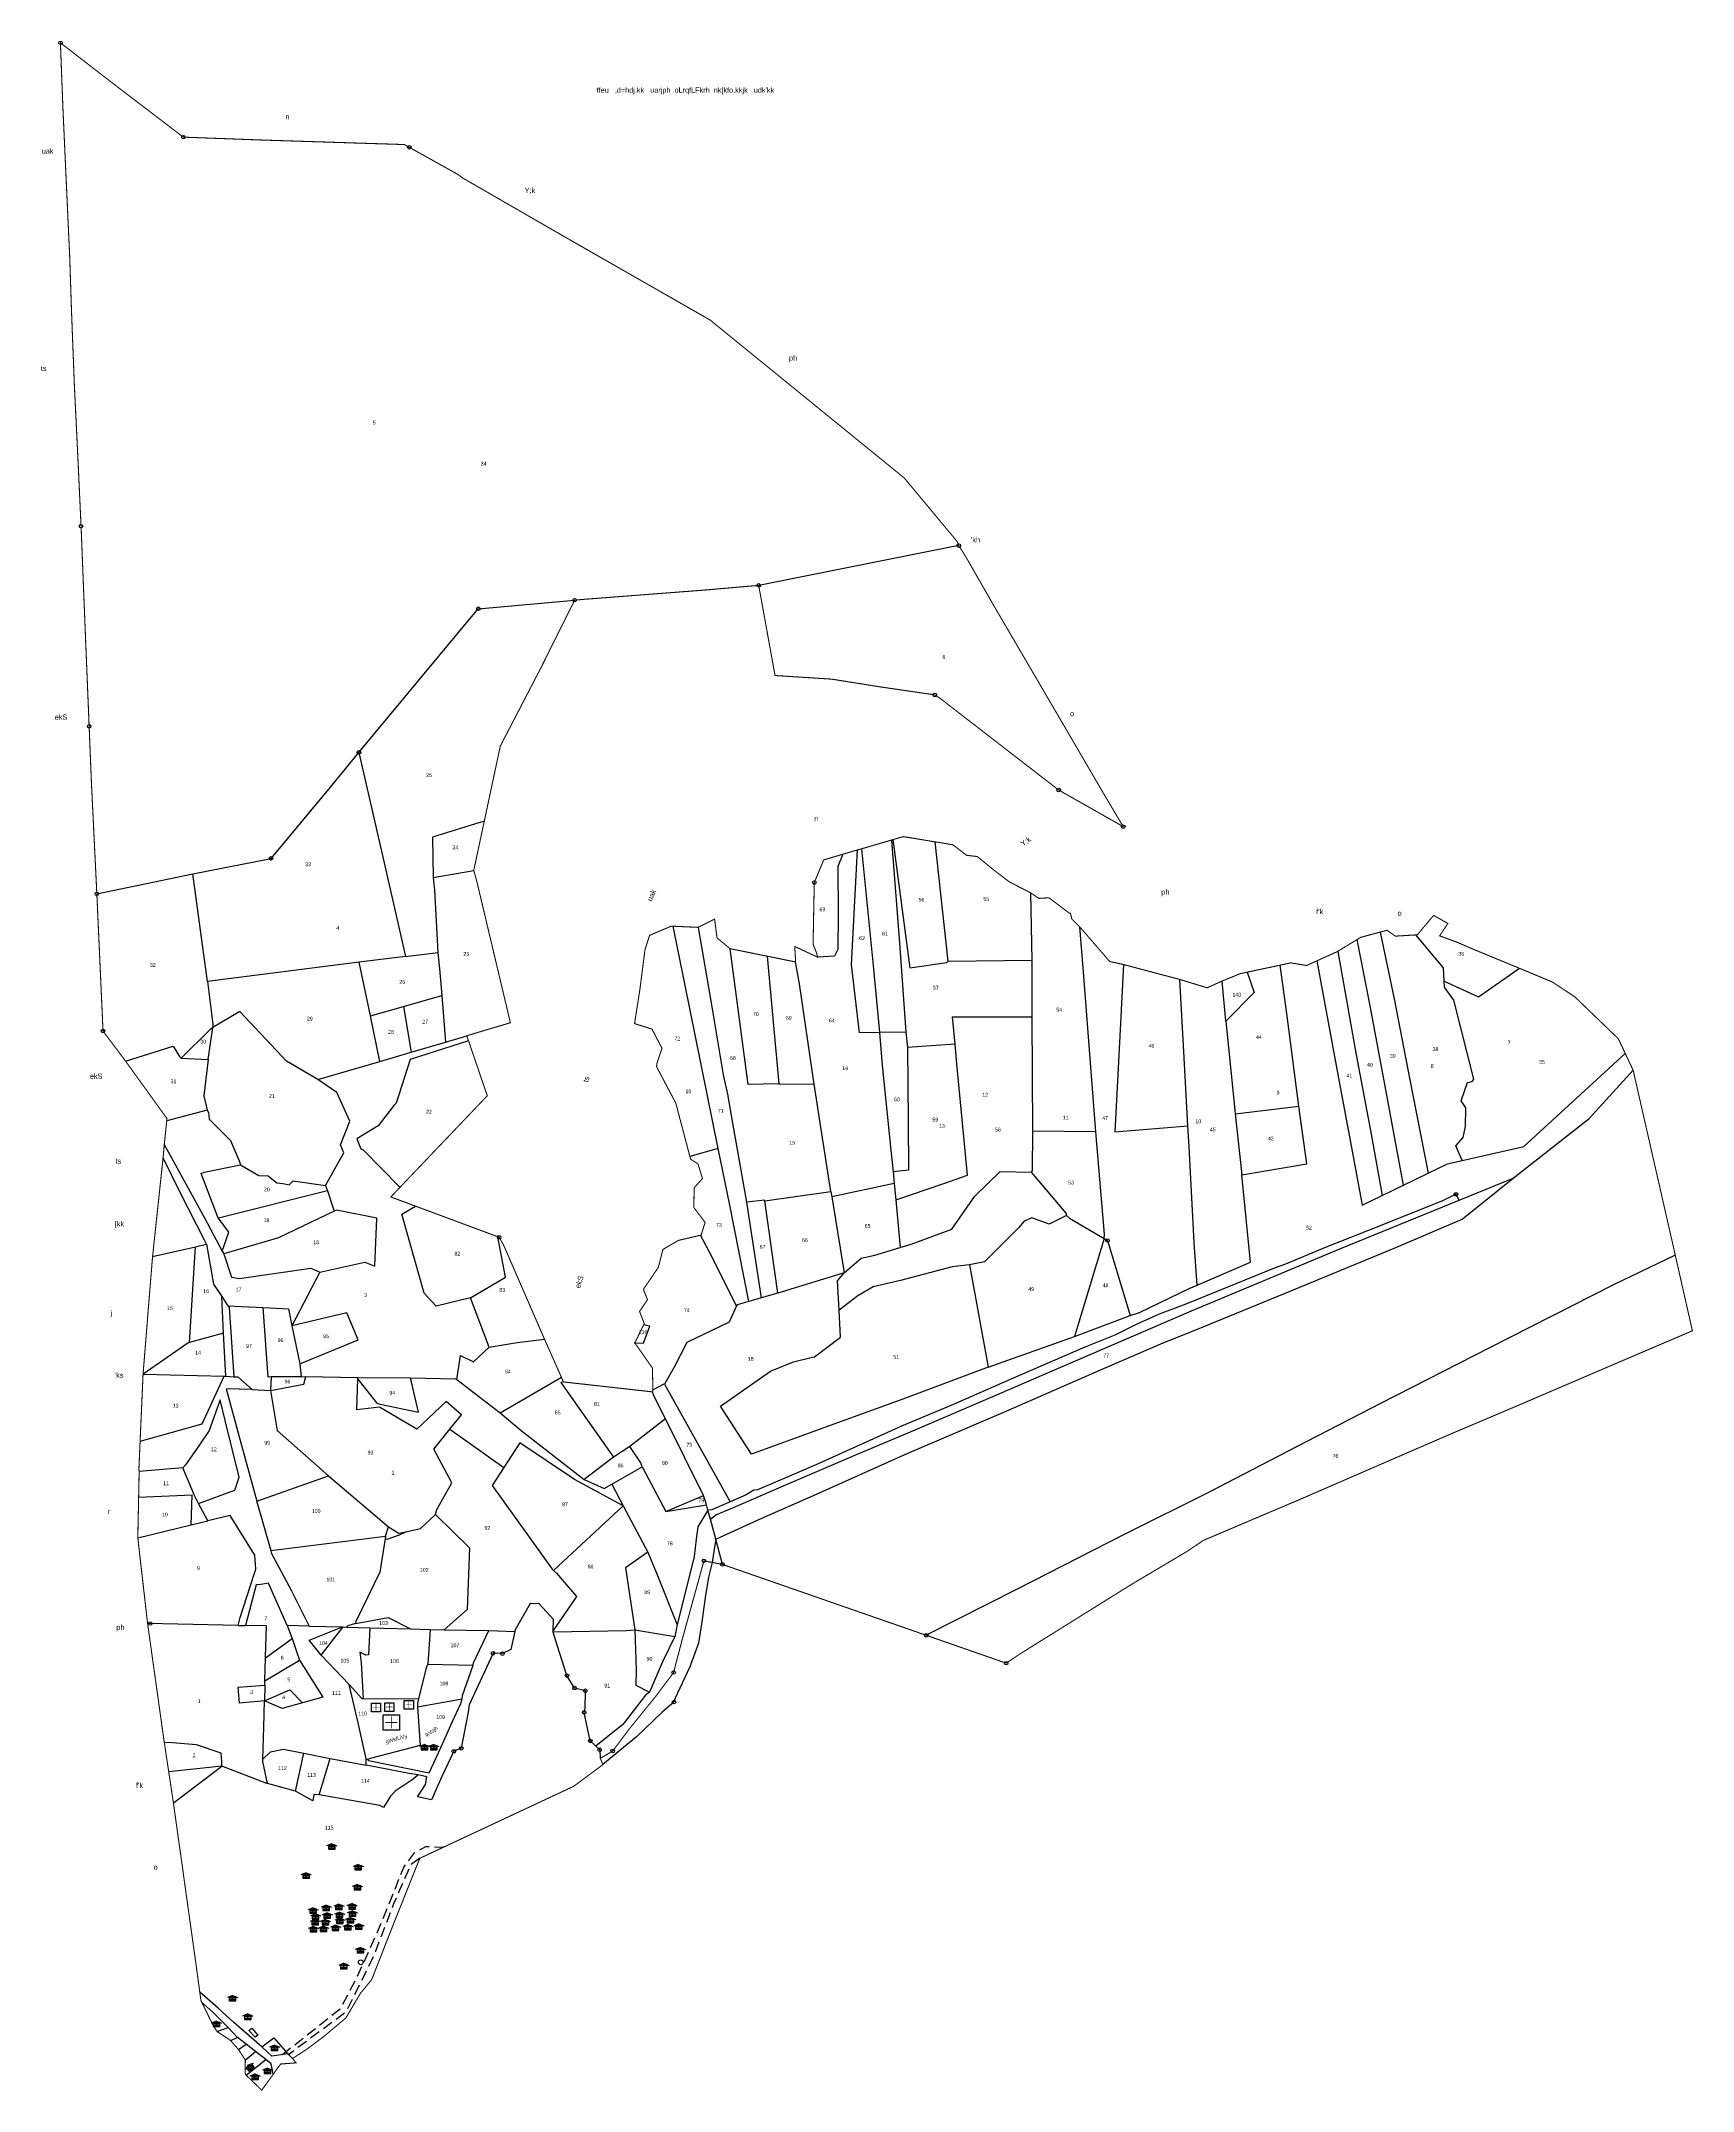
# Model space of a CAD drawing. Header units: metres. Extents: x 101 to 289482, y 35 to 2025005.
# Drawn here: x 101 to 885, y 35 to 1007 of the extents above.
import ezdxf
from ezdxf.enums import TextEntityAlignment as Align

# ---------------------------------------------------------------- set-up
doc = ezdxf.new("R2010")
doc.units = ezdxf.units.M
doc.header["$MEASUREMENT"] = 0
doc.linetypes.add('DASHDOT', pattern=[1, 0.5, -0.25, 0, -0.25])
doc.linetypes.add('DASHED', pattern=[0.75, 0.5, -0.25])
for name, color, linetype in [('LINE_CARTTRACK', 2, 'DASHED'), ('OFF', 1, 'Continuous'), ('POLY_PARCEL', 6, 'Continuous'), ('POLY_ROAD', 30, 'Continuous'), ('POLY_WATER', 4, 'Continuous'), ('SYM_GUESTHOUSE', 1, 'Continuous'), ('SYM_HOSPITAL', 1, 'Continuous'), ('SYM_STONE', 1, 'Continuous'), ('SYM_WELL', 1, 'Continuous'), ('TEXT_MAPIN', 7, 'Continuous'), ('TEXT_MAPOUT', 7, 'Continuous'), ('TEXT_PARCEL', 7, 'Continuous'), ('V_BOUND_LINE', 7, 'Continuous'), ('V_BOUND_STREAM_LINE', 7, 'DASHDOT')]:
    doc.layers.add(name, color=color, linetype=linetype)
doc.styles.add('TEXT_MAP', font='KRDEV050.TTF')

# ---------------------------------------------------------------- blocks, each defined once
blk = doc.blocks.new('BUILDING')
for p, q in [((2.2, 2.7), (-2.2, 2.7)), ((-2.2, 2.7), (-2.2, 0)), ((2.2, 1.8), (-2.2, 1.8)), ((-2.2, 0.9), (2.2, 0.9)), ((-2.2, 0), (2.2, 0)), ((-0.9, 2.7), (-0.9, 1.8)), ((-0.9, 0.9), (-0.9, 0)), ((0, 0.9), (0, 1.8)), ((0.9, 1.8), (0.9, 2.7)), ((0.9, 0), (0.9, 0.9)), ((2.2, 0), (2.2, 2.7))]:
    blk.add_line(p, q)
for points in [[(0, 3.6), (-3.4, 2.2)], [(0, 3.6), (3.4, 2.2)]]:
    blk.add_lwpolyline(points)
blk = doc.blocks.new('HOSPITAL')
blk.add_lwpolyline([(-2.18, 4.11), (2.18, 4.11), (2.18, 0), (-2.18, 0)], close=True)
at = {"const_width": 0.2}
for points in [[(-1.58, 2.05), (1.58, 2.05)], [(0, 3.64), (0, 0.47)]]:
    blk.add_lwpolyline(points, dxfattribs=at)
blk = doc.blocks.new('STONE')
blk.add_circle((0, 0), 0.851)
blk = doc.blocks.new('PAKKAWELL')
blk.add_circle((0, 0), 1.81)
blk = doc.blocks.new('G')
at = {"layer": 'LINE_CARTTRACK', "ltscale": 10, "flags": 128}
for points in [[(215.95, 51.99), (243.72, 73.98), (251.53, 88.96), (261.57, 111.28), (273.73, 141.13), (278.63, 147.67), (284.04, 150.7), (292.47, 150.35)], [(281.12, 145.04), (276.9, 142.1), (268.71, 123.48), (259.46, 99.31), (254.04, 88.22), (246.23, 72.26), (218.93, 51.97)]]:
    blk.add_lwpolyline(points, dxfattribs=at)
at = {"layer": 'OFF'}
for points in [[(774.23, 457.19), (772.65, 459.95)], [(233.71, 423.07), (220.49, 397.57)], [(164.24, 171.42), (187.28, 188.77)], [(208.95, 180.47), (208.54, 180.58), (187.28, 188.77)], [(255.68, 189.27), (255.73, 192.28)], [(222.24, 176.96), (208.95, 180.47)], [(230.38, 172.25), (222.24, 176.96)], [(286.72, 172.7), (280.08, 174.21)]]:
    blk.add_lwpolyline(points, dxfattribs=at)
at = {"layer": 'POLY_PARCEL'}
for points in [[(536.84, 767.63), (441.9, 748.76)], [(252.24, 669.56), (280.85, 703.97), (308.9, 737.69), (354.6, 741.75)], [(173.49, 611.96), (210.55, 619.29), (238.75, 653.12), (252.24, 669.56)], [(252.24, 669.56), (263.75, 619.14), (274.32, 572.73)], [(311.72, 636.9), (287.09, 629.33), (287.45, 610.15)], [(499.27, 536.73), (489.8, 536.47), (485.98, 568.82), (488.78, 623.3)], [(490.75, 623.81), (496.16, 568.41), (499.27, 536.73)], [(504.87, 627.97), (508.88, 576.99), (511.74, 536.91)], [(505.57, 628.17), (513.54, 567.44), (531.17, 569.82), (531.86, 570.59)], [(531.86, 570.59), (525.69, 627.1)], [(287.45, 610.15), (306.73, 613.56)], [(481.82, 621.24), (479.39, 615.36), (479.63, 592.58), (479.47, 576.11), (477.81, 572.89), (469.92, 572.4)], [(127.93, 602.48), (173.49, 611.96)], [(180.36, 560.89), (173.49, 611.96)], [(287.45, 610.15), (287.73, 606.85), (288.09, 604.42), (289.71, 574.65)], [(570.91, 602.96), (571.48, 570.93)], [(422.75, 481.61), (401.4, 587.09)], [(413.14, 586.57), (419.73, 548.93), (425.1, 516.6), (427.12, 507.45), (429.41, 493.68), (436.05, 456.17)], [(601.86, 489.53), (598.35, 534.62), (596.02, 565.4), (594.21, 586.8)], [(736.72, 584.32), (743.31, 552.65), (750.83, 514.29), (759.48, 469.97)], [(274.32, 572.73), (289.71, 574.65)], [(289.71, 574.65), (290.52, 566.91), (291.53, 554.31)], [(451.39, 512.33), (436.96, 512.09), (428.3, 576.45)], [(716.61, 575.19), (725.31, 526.03), (732.11, 490.17), (737.6, 459.41)], [(747.79, 464.33), (739.04, 511.28), (732.11, 548.59), (725.86, 580.83)], [(767.13, 561), (766.77, 567.35), (753.69, 582.98)], [(252.43, 569.99), (180.36, 560.89)], [(274.32, 572.73), (252.43, 569.99)], [(257.69, 544.6), (252.43, 569.99)], [(445.93, 572.88), (451.39, 512.33)], [(468.27, 512.21), (461.22, 559.74), (459.43, 570.15)], [(531.86, 570.59), (571.48, 570.93)], [(571.48, 570.93), (571.47, 544.11)], [(614.92, 568.95), (612.73, 525.72), (610.8, 489.55), (645.53, 492.46)], [(673.6, 565.29), (676.88, 555.67), (663.53, 542.09)], [(698.2, 501.72), (692.38, 545.73), (689.23, 568.62)], [(706.68, 570.67), (717.69, 510.81), (722.65, 484.69), (728.23, 454.88), (737.6, 459.41)], [(767.13, 561), (783.39, 553.69), (802.82, 567.15)], [(180.36, 560.89), (182.94, 540.71), (182.93, 539.01)], [(273.34, 549), (291.53, 554.31)], [(291.53, 554.31), (293.31, 532.06)], [(645.53, 492.46), (643.76, 524.65), (641.75, 561.83)], [(663.53, 542.09), (661.77, 561.11)], [(775.66, 476.01), (772.58, 482.9), (776.05, 486.89), (777.21, 492.15), (777.31, 500.98), (775.11, 504.34), (778.15, 513.06), (780.36, 513.48), (781.2, 514.64), (771.6, 552.01), (767.29, 558.21), (767.13, 561)], [(232.75, 514.4), (217.98, 523.11), (195.78, 546.6), (182.93, 539.01)], [(257.69, 544.6), (273.34, 549)], [(262.18, 522.95), (257.69, 544.6)], [(273.34, 549), (277.05, 527.42)], [(182.93, 539.01), (181.47, 537.96), (168, 524.5)], [(180.75, 523.85), (182.93, 539.01)], [(293.31, 532.06), (303.41, 535.16)], [(511.74, 536.91), (499.27, 536.73)], [(499.27, 536.73), (500.49, 521.23), (504.6, 480.88), (505.67, 470.55)], [(511.74, 536.91), (512.46, 529.62)], [(535.06, 531.13), (533.9, 544.08), (571.47, 544.11)], [(571.47, 544.11), (571.72, 489.98)], [(663.53, 542.09), (667.34, 504.55), (668.01, 498.2)], [(141.52, 523.17), (164.16, 530.29), (167.12, 525.3), (168, 524.5)], [(304.24, 532.74), (276.57, 523.86), (269.98, 503.25), (268.86, 502.12), (261.34, 492.41), (251.28, 486.33), (253.23, 481.51), (254.24, 481.01), (271.74, 463.27)], [(262.18, 522.95), (277.05, 527.42)], [(277.05, 527.42), (293.31, 532.06)], [(512.46, 529.62), (512.84, 494.45), (512.99, 471.39), (505.67, 470.55)], [(506.91, 457.39), (529.79, 465.05), (540.99, 469.09), (535.89, 521.87), (535.06, 531.13)], [(535.06, 531.13), (512.46, 529.62)], [(775.66, 476.01), (804.93, 482.65), (853, 526.76)], [(168, 524.5), (180.75, 523.85)], [(180.75, 523.85), (178.73, 506.73), (180.26, 499.87)], [(232.75, 514.4), (262.18, 522.95)], [(236.45, 464.17), (245.08, 479.57), (243.57, 483.49), (247.93, 494.7), (241.71, 508.25), (232.75, 514.4)], [(451.39, 512.33), (468.27, 512.21)], [(476.11, 461.32), (468.27, 512.21)], [(180.26, 499.87), (161.09, 494.74)], [(180.26, 499.87), (180.83, 498.83), (181.15, 495.6), (191.39, 485.44), (195.45, 475.8), (196.07, 473.93)], [(668.01, 498.2), (698.2, 501.72)], [(668.01, 498.2), (671.05, 469.17)], [(671.05, 469.17), (701.97, 474.35), (698.2, 501.72)], [(571.72, 489.98), (571.65, 471.24), (571.17, 470.49)], [(601.86, 489.53), (571.72, 489.98)], [(605.76, 439.01), (605.92, 440.98), (601.86, 489.53)], [(649.96, 416.87), (648.52, 437.05), (646.06, 482.45), (645.53, 492.46)], [(180.01, 436.3), (179.05, 438.18), (167.43, 460.83), (159.35, 477.26)], [(159.93, 483.63), (178.96, 448.79), (187.46, 432.92)], [(422.75, 481.61), (409.24, 477.96)], [(437.27, 409.17), (428.02, 455.55), (422.75, 481.61)], [(185.67, 448.65), (185.38, 449.05), (177.44, 469.9), (178.89, 470.39), (196.07, 473.93)], [(196.07, 473.93), (204.71, 468.94), (209.14, 468.77), (213.26, 465.47), (216.2, 465.06), (219.18, 464.5), (221.04, 466.35), (236.45, 464.17)], [(505.67, 470.55), (506.18, 465.12)], [(509.04, 434.69), (514.21, 436.26), (533.47, 443.48), (544.48, 459.01), (556.51, 470.75), (571.17, 470.49)], [(571.17, 470.49), (587.6, 450.98), (587.96, 449.84)], [(649.96, 416.87), (675.27, 427.73), (671.05, 469.17)], [(747.79, 464.33), (759.48, 469.97)], [(759.48, 469.97), (768.71, 474.43), (775.66, 476.01)], [(774.23, 457.19), (799.81, 467.57)], [(237.32, 461.59), (185.67, 448.65)], [(236.45, 464.17), (237.32, 461.59)], [(237.32, 461.59), (240.58, 451.91)], [(444.86, 456.88), (444.82, 457.19), (436.05, 456.17)], [(444.86, 456.88), (476.11, 461.32)], [(476.11, 461.32), (476.55, 458.73)], [(506.18, 465.12), (476.55, 458.73)], [(476.55, 458.73), (482.5, 422.66)], [(506.18, 465.12), (506.91, 457.39)], [(506.91, 457.39), (509.04, 434.69)], [(737.6, 459.41), (747.79, 464.33)], [(187.46, 432.92), (190.54, 441.96), (185.67, 448.65)], [(188.1, 431.73), (191.81, 420.61), (195.44, 420.04), (229.52, 424.92), (233.71, 423.07), (255.01, 427.83), (259.77, 425.81), (260.68, 448.67), (241.56, 452.38), (240.58, 451.91)], [(240.58, 451.91), (214.1, 439.3), (188.1, 431.73)], [(305.19, 410.87), (288.91, 406.98), (283.17, 413.01), (272.68, 450.58), (279.11, 454.34)], [(436.05, 456.17), (443.14, 410.83)], [(450.91, 413.02), (444.86, 456.88)], [(587.96, 449.84), (579.64, 445.82), (571.53, 448.76), (567.8, 447.19), (565.21, 444), (549, 428.01), (541.86, 426.55)], [(587.96, 449.84), (589.28, 448.61), (605.76, 439.01)], [(305.19, 410.87), (321.73, 420.63), (318.12, 439.84)], [(431.44, 407.09), (418.52, 432.52), (414.3, 440.55)], [(605.76, 439.01), (591.71, 392.52)], [(605.76, 439.01), (607.42, 438.04), (618.11, 402.49)], [(154.37, 430.5), (174.75, 435.11)], [(171.86, 389.64), (174.75, 435.11)], [(174.75, 435.11), (180.01, 436.3)], [(180.01, 436.3), (183.32, 417.35), (187.2, 411.47)], [(187.46, 432.92), (188.1, 431.73)], [(482.5, 422.66), (490.59, 429.68), (497.07, 431.06), (509.04, 434.69)], [(482.5, 422.66), (450.91, 413.02)], [(480.02, 404.94), (479.32, 418.9), (482.5, 422.66)], [(541.86, 426.55), (533.62, 425.55), (509.16, 419.02), (496.28, 416), (488.96, 411.77), (480.02, 404.94)], [(541.86, 426.55), (550.72, 377.95)], [(188.01, 394.17), (187.2, 411.47)], [(187.2, 411.47), (190.1, 407.08)], [(313.97, 387.49), (305.19, 410.87)], [(437.27, 409.17), (431.66, 407.59), (431.44, 407.09)], [(443.14, 410.83), (437.27, 409.17)], [(450.91, 413.02), (443.14, 410.83)], [(618.11, 402.49), (622.62, 403.96), (646.12, 415.22), (649.96, 416.87)], [(190.1, 407.08), (190.66, 406.23), (192.93, 373.47)], [(190.1, 407.08), (206.85, 406.21)], [(210.69, 373.32), (209.25, 373.3), (206.85, 406.21)], [(206.85, 406.21), (218.81, 405.6), (220.49, 397.57)], [(224.24, 379.6), (251.88, 390.9), (246.58, 403.7), (220.49, 397.57)], [(431.44, 407.09), (427.93, 399.29), (407.78, 389.66), (401.73, 377.98)], [(423.76, 359.47), (447.45, 376.02), (458.42, 380.44), (467.38, 382.75), (468.34, 382.85), (480.67, 392.18), (480.02, 404.94)], [(591.71, 392.52), (618.11, 402.49)], [(171.86, 389.64), (171.07, 389.42), (149.86, 374.63)], [(188.01, 394.17), (171.86, 389.64)], [(189.15, 373.66), (188.01, 394.17)], [(220.49, 397.57), (224.24, 379.6)], [(313.97, 387.49), (313.97, 387.49), (327.35, 389.6)], [(327.35, 389.6), (340.31, 391.22)], [(383.12, 389.51), (387.2, 389.35), (390.25, 397.35), (387.32, 397.98)], [(550.72, 377.95), (591.71, 392.52)], [(224.24, 379.6), (224.89, 373.45)], [(298.71, 372.05), (300.52, 383.58), (306.57, 380.44), (313.97, 387.49)], [(149.86, 374.63), (188.39, 373.7)], [(210.33, 366.96), (226.19, 369.92), (227.12, 373.49)], [(210.69, 373.32), (210.33, 366.96)], [(224.89, 373.45), (210.69, 373.32)], [(224.89, 373.45), (227.12, 373.49)], [(227.12, 373.49), (251.76, 373.06)], [(295.46, 348.61), (300.87, 355.36), (293.59, 361.64), (279.78, 348.5), (261.97, 358.93), (251.3, 357.77), (251.74, 372.32)], [(251.74, 372.32), (251.76, 373.06)], [(251.74, 372.32), (260.73, 360.91), (262.38, 360.5), (280.49, 356.7), (276.71, 372.85)], [(251.76, 373.06), (276.71, 372.85)], [(276.71, 372.85), (298.14, 372.49), (298.71, 372.05)], [(298.71, 372.05), (319.22, 356.32), (329.27, 347.94), (359.16, 324.72)], [(319.22, 356.32), (348.32, 373.17)], [(349.3, 370.97), (348, 370.66), (373.06, 335.3)], [(391.73, 367.17), (397.1, 370.05), (397.16, 369.95)], [(401.73, 377.98), (397.16, 369.95)], [(397.16, 369.95), (428.45, 314.17)], [(550.72, 377.95), (510.32, 362.76), (470.56, 348.46), (438.46, 336.79), (423.76, 359.47)], [(201.56, 367.38), (210.33, 366.96)], [(210.33, 366.96), (213.47, 347.91), (237.78, 326.5)], [(397.73, 353.43), (391.9, 365.01), (391.75, 366.23)], [(397.73, 353.43), (380.85, 340.36)], [(415.67, 317.1), (397.73, 353.43)], [(288.59, 308.11), (289.29, 310.52), (296.4, 323.17), (287.8, 339.04), (295.46, 348.61)], [(295.46, 348.61), (321.01, 330.34)], [(377.65, 312.17), (354.49, 324.75), (328.64, 342.06), (321.01, 330.34)], [(380.85, 340.36), (373.06, 335.3), (359.16, 324.72)], [(386.61, 330.74), (385.98, 332.64), (380.85, 340.36)], [(372.29, 322.46), (386.61, 330.74)], [(386.61, 330.74), (397.93, 309.59)], [(174.26, 317.13), (168.67, 330.25)], [(203.83, 314.36), (237.78, 326.5)], [(237.78, 326.5), (266.26, 302.32)], [(321.01, 330.34), (315.48, 321.84), (343.88, 282.11), (344.5, 281.55)], [(359.16, 324.72), (368.64, 320.39), (372.29, 322.46)], [(372.29, 322.46), (377.65, 312.17)], [(172.66, 303.19), (173.11, 317.24), (147.76, 316.22)], [(176.13, 313.34), (176.13, 313.34), (174.26, 317.13)], [(344.5, 281.55), (377.65, 312.17)], [(377.65, 312.17), (389.37, 290.2)], [(397.93, 309.59), (415.67, 317.1)], [(397.93, 309.59), (417.18, 312.65)], [(417.18, 312.65), (417, 313.31), (415.67, 317.1)], [(417.85, 310.19), (417.18, 312.65)], [(147.36, 297.05), (172.66, 303.19)], [(172.66, 303.19), (180.6, 305.12)], [(264.84, 297.75), (266.26, 302.32)], [(266.26, 302.32), (271.14, 299.18), (274.57, 299.93)], [(274.57, 299.93), (281.4, 301.41), (288.59, 308.11)], [(288.59, 308.11), (304.67, 292.36), (303.64, 262.98), (292.71, 253.48)], [(210.4, 290.98), (264.84, 297.75)], [(264.69, 296.79), (262.22, 280.77), (250.74, 257.35), (250.62, 256.39)], [(264.69, 296.79), (265.62, 296.46), (271.45, 298.38), (274.57, 299.93)], [(264.84, 297.75), (264.69, 296.79)], [(389.37, 290.2), (378.68, 282.73), (383.1, 253.47)], [(389.37, 290.2), (393.91, 279.22), (403.22, 255.77)], [(344.5, 281.55), (345.95, 280.26), (355.46, 269.25), (344.41, 253.13)], [(344.41, 253.13), (344.55, 258.25), (337.76, 265.66), (333.52, 265.96), (326.28, 253.07)], [(195.01, 255.51), (152, 256.41)], [(207.88, 240.18), (207.89, 240.67), (208.43, 255.36), (198.47, 255.48)], [(218.23, 255.44), (220.59, 249.31)], [(228.67, 255.07), (244.43, 254.76)], [(234.35, 241.46), (228.73, 248.57), (244.43, 254.76)], [(234.35, 241.46), (244.86, 254.76)], [(244.43, 254.76), (244.86, 254.76)], [(244.86, 254.76), (246.37, 254.7)], [(250.62, 256.39), (246.97, 255.25), (246.37, 254.7)], [(246.37, 254.7), (257.41, 254.41)], [(250.62, 256.39), (266.19, 259.27), (276.75, 253.85)], [(257.41, 254.41), (256.79, 241.54), (255.56, 241.33), (252.76, 242.77), (253.31, 237.79), (254.26, 220.78)], [(257.41, 254.41), (276.75, 253.85)], [(276.75, 253.85), (286.05, 253.61)], [(286.05, 253.61), (284.94, 237.12)], [(286.05, 253.61), (292.71, 253.48)], [(292.71, 253.48), (313.96, 253.04)], [(344.4, 252.53), (378.98, 253.08), (383.1, 253.47)], [(344.4, 252.53), (344.41, 253.13)], [(383.1, 253.47), (383.82, 234.46), (383.67, 227.12), (390.03, 223.88)], [(383.1, 253.47), (402.16, 250.22)], [(207.88, 240.18), (220.59, 249.31)], [(220.59, 249.31), (222.43, 243.53), (224.02, 238.97)], [(364.64, 198.28), (364.05, 198.85), (362.01, 200.69), (359.1, 214.26), (359.61, 216.16), (359.69, 224.51), (354.54, 225.76), (350.95, 231.69), (346.34, 246.16), (344.39, 252.24), (344.4, 252.53)], [(207.64, 229.14), (207.88, 240.18)], [(207.64, 229.14), (224.02, 238.97)], [(224.02, 238.97), (235.06, 221.53), (225.54, 218.75)], [(247.65, 227.55), (234.35, 241.46)], [(284.94, 237.12), (284.17, 235.36), (280.55, 220.73)], [(284.94, 237.12), (306.4, 236.62)], [(207.44, 219.74), (195.66, 218.64), (194.91, 226.17), (207.59, 227.12)], [(207.59, 227.12), (207.44, 219.74)], [(207.44, 219.74), (219.45, 225.02), (225.54, 218.75)], [(207.59, 227.12), (207.64, 229.14)], [(255.73, 192.28), (251.93, 209.31), (247.65, 227.55)], [(247.65, 227.55), (253.57, 220.78), (254.26, 220.78)], [(206.7, 192.08), (207.18, 207.18), (207.44, 219.74)], [(225.54, 218.75), (215.83, 216.03), (207.44, 219.74)], [(254.26, 220.78), (280.55, 220.73)], [(280.1, 216.88), (281.26, 198.56), (257.53, 192.45), (256.26, 191.84)], [(280.55, 220.73), (280, 218.49), (280.1, 216.88)], [(280.1, 216.88), (301.22, 220.71)], [(187.28, 188.77), (187.18, 190.89), (186.95, 194.98), (175.25, 198.8), (163.85, 199.87), (159.94, 199.92)], [(206.7, 192.08), (210.37, 195.5), (216.51, 196.74), (226.13, 194.91)], [(222.24, 176.96), (226.13, 194.91)], [(226.13, 194.91), (238.54, 192.43)], [(187.28, 188.77), (162.04, 185.99)], [(208.95, 180.47), (206.64, 190.9), (206.7, 192.08)], [(233.44, 175.16), (238.54, 192.43)], [(238.54, 192.43), (255.68, 189.27)], [(230.85, 175.31), (230.38, 172.25)], [(233.44, 175.16), (230.85, 175.31)], [(280.35, 184.64), (277.97, 182.64), (269.48, 176.81), (267.27, 174.45), (263.86, 169.19), (262.16, 170.14), (233.44, 175.16)], [(184.91, 62.95), (190.23, 64.87)], [(191.33, 58.68), (194.6, 60.07)], [(200.01, 63.32), (201.49, 64.41), (204.36, 61.15), (202.97, 60.17), (200.01, 63.32)], [(206.13, 55.6), (211.86, 59.97), (218.53, 52.38)], [(195.12, 54.37), (198.75, 56.92)], [(198.37, 49.33), (203.23, 53.41)], [(198.83, 42.13), (208.13, 49.56)]]:
    blk.add_lwpolyline(points, dxfattribs=at)
blk.add_point((383.12, 389.51), dxfattribs=at)
at = {"layer": 'POLY_ROAD'}
for points in [[(418.98, 305.91), (421.62, 307.93), (430, 311.48), (456.17, 322.73), (488.32, 336.53), (513.91, 347.3), (555.23, 364.95), (599.09, 383.92), (647.28, 404.66), (717.65, 434.17), (774.23, 457.19)], [(772.65, 459.95), (766.31, 456.86), (737.51, 445.33), (711.04, 434.96), (691.81, 426.88), (686.84, 425.07), (644.54, 407.92), (631.87, 403.07), (620.92, 398.24), (610.86, 393.21), (596.66, 387.39), (561.21, 372.09), (534.94, 360.53), (509.59, 349.98), (470.09, 332.2), (452.05, 324.42), (441.35, 319.84), (439.57, 319.65), (436.02, 317.48), (428.45, 314.17)], [(177.87, 351.07), (188.39, 373.7)], [(188.39, 373.7), (189.15, 373.66)], [(189.15, 373.66), (192.93, 373.47)], [(192.93, 373.47), (194.82, 373.38), (201.56, 367.38)], [(176.13, 313.34), (193.32, 319.63), (195.45, 325.83), (188.75, 352.62), (186.5, 362.49), (181.29, 347.95), (176.32, 340.71), (170.05, 331.69), (168.67, 330.25)], [(201.56, 367.38), (189.32, 367.75), (195.7, 343.79), (203.83, 314.36)], [(148.45, 342.87), (177.87, 351.07)], [(168.67, 330.25), (148, 328.44)], [(180.6, 305.12), (176.13, 313.34)], [(203.83, 314.36), (203.9, 314.11), (210.4, 290.98)], [(428.45, 314.17), (419.75, 310.38), (417.85, 310.19)], [(195.01, 255.51), (195.98, 259.3), (202.44, 279.33), (203.41, 282.11), (202.95, 288.82), (191.19, 307.61), (180.6, 305.12)], [(210.4, 290.98), (210.7, 289.91), (220.2, 271.85), (228.67, 255.07)], [(218.23, 255.44), (209.32, 275.59), (205.73, 274.95), (203.46, 274.71), (198.47, 255.48)], [(195.01, 255.51), (198.47, 255.48)], [(228.67, 255.07), (218.23, 255.44)], [(206.13, 55.6), (192.98, 67.14), (185.41, 74.04), (176.76, 81.59)], [(190.23, 64.87), (182.95, 72.15), (177.65, 76.84)], [(194.6, 60.07), (190.23, 64.87)], [(198.75, 56.92), (194.6, 60.07)], [(203.23, 53.41), (198.75, 56.92)], [(208.13, 49.56), (203.23, 53.41)], [(218.53, 52.38), (210.96, 51.25), (206.13, 55.6)], [(211.62, 42.64), (210.68, 47.56), (208.13, 49.56)], [(220.74, 50.06), (218.53, 52.38)]]:
    blk.add_lwpolyline(points, dxfattribs=at)
at = {"layer": 'POLY_WATER'}
for points in [[(799.81, 467.57), (835.82, 495.98), (856.72, 518.86)], [(421.5, 296.45), (443.47, 306.3), (467.85, 317.1), (512.39, 336.99), (558.17, 356.64), (606, 377.55), (633.79, 389.56), (649.33, 395.61), (691.31, 412.84), (744.19, 434.74), (775.67, 448.17), (799.81, 467.57)], [(876.71, 431.15), (847.35, 417.08), (788.55, 387.13), (737.25, 360.89), (696.66, 340.04), (655.59, 318.7), (615.64, 298.84), (564.53, 272.7), (521.4, 250.81)], [(417.85, 310.19), (413.07, 302.21), (412.24, 296.42), (411.23, 288.25), (403.22, 255.77)], [(418.98, 305.91), (417.85, 310.19)], [(421.5, 296.45), (418.98, 305.91)], [(421.5, 296.45), (420.5, 289.58), (419.8, 285.38)], [(424.71, 284.43), (421.5, 296.45)], [(419.8, 285.38), (418.16, 278.37), (416.56, 268.76), (415.02, 258.23), (413.28, 247.09), (409.21, 235.87), (402.18, 220.73), (401.72, 219.13), (396.17, 214.39), (383.93, 202.68), (367.97, 189.46)], [(306.4, 236.62), (306.56, 237.75), (313.96, 253.04)], [(313.96, 253.04), (326.17, 252.55)], [(326.28, 253.07), (326.17, 252.55)], [(403.22, 255.77), (402.16, 250.22)], [(326.17, 252.55), (324.26, 244.12), (320.33, 242.15), (315.87, 242.31), (304.6, 217.76), (304.07, 214.31), (300.84, 197.22), (297.25, 195.83), (291.64, 183.91), (286.72, 172.7)], [(402.16, 250.22), (396.25, 238.15), (390.03, 223.88)], [(301.22, 220.71), (301.42, 222.28), (306.4, 236.62)], [(390.03, 223.88), (388.23, 222.49), (377.49, 208.45), (364.64, 198.28)], [(256.26, 191.84), (256.79, 191.38), (285.58, 185.59), (289.93, 195.02), (296.48, 209.56), (300.56, 218.54), (301.22, 220.71)], [(366.47, 196.52), (364.64, 198.28)], [(366.47, 196.52), (366.76, 192.45)], [(280.35, 184.64), (276.12, 185.29), (255.68, 189.27)], [(255.73, 192.28), (256.26, 191.84)], [(280.08, 174.21), (283.89, 179.98), (284.53, 183.68), (280.35, 184.64)]]:
    blk.add_lwpolyline(points, dxfattribs=at)
at = {"layer": 'V_BOUND_LINE', "const_width": 0.5}
for points in [[(127.93, 602.48), (125.38, 654.8), (122.48, 725.89), (120.5, 775.53), (119.1, 805.79), (119.1, 805.79), (117.26, 843.91), (115.87, 880.01), (115.06, 904.44), (111.81, 975.65), (110.65, 1006.08), (137.76, 985.12), (168.97, 961.33), (206.85, 959.94), (273.79, 957.82), (298.93, 943.81), (301.32, 942.05), (350.91, 913.45), (418.87, 874.59), (510.9, 799.74), (536.03, 769.58), (536.84, 767.63), (540.15, 762.32), (553.87, 738.4), (576.4, 699.89), (606.55, 648.29), (614.83, 634.34), (584.17, 651.72), (527.99, 695.15), (525.42, 696.82), (499.16, 700.67), (476.55, 704.28), (449.67, 706), (441.9, 748.76), (416.69, 746.56), (360.35, 742.24), (354.6, 741.75)], [(354.6, 741.75), (338.82, 710.09), (319.32, 672.54), (311.72, 636.9)], [(311.72, 636.9), (306.73, 613.56)], [(481.82, 621.24), (488.78, 623.3)], [(488.78, 623.3), (490.75, 623.81)], [(490.75, 623.81), (504.87, 627.97)], [(504.87, 627.97), (505.57, 628.17)], [(505.57, 628.17), (510.48, 629.6), (525.69, 627.1)], [(525.69, 627.1), (533.99, 625.74), (540.56, 620.71), (545.59, 620.16), (553.38, 613.79), (560.92, 608.06), (570.91, 602.96)], [(306.73, 613.56), (308.1, 608.69), (324.12, 541.33), (303.41, 535.16)], [(459.43, 570.15), (459.01, 577.48), (469.92, 572.4), (469.3, 574.51), (467.7, 578.56), (468.28, 607.81), (472.75, 618.56), (481.82, 621.24)], [(570.91, 602.96), (574.76, 600.31), (579.58, 600.59), (589.22, 593.33), (589.85, 593.19), (590.44, 590.5), (594.21, 586.8)], [(141.52, 523.17), (130.86, 537.42), (127.93, 602.48)], [(409.24, 477.96), (402.6, 503.14), (393.45, 520.48), (393.65, 522.16), (396.03, 529.21), (391.27, 538.33), (383.02, 540.91), (385.54, 557.04), (387.98, 576.01), (390.15, 582.78), (400.43, 587.13), (401.4, 587.09)], [(401.4, 587.09), (413.14, 586.57)], [(413.14, 586.57), (420.97, 590.48), (422.15, 581.55), (428.3, 576.45)], [(594.21, 586.8), (608.39, 570.39), (614.92, 568.95)], [(725.86, 580.83), (727.51, 581.84), (736.72, 584.32)], [(736.72, 584.32), (739.94, 585.19), (743.93, 582.39), (753.69, 582.98)], [(753.69, 582.98), (754.34, 583.02), (762.09, 592.24), (768.84, 588.4), (764.93, 582.54), (773.34, 579.44), (781.31, 576.01), (802.82, 567.15)], [(428.3, 576.45), (445.93, 572.88)], [(706.68, 570.67), (716.35, 575.04), (716.61, 575.19)], [(716.61, 575.19), (725.86, 580.83)], [(445.93, 572.88), (459.43, 570.15)], [(614.92, 568.95), (641.75, 561.83)], [(661.77, 561.11), (670.36, 564.6), (673.6, 565.29)], [(673.6, 565.29), (689.23, 568.62)], [(689.23, 568.62), (694.41, 569.73), (701.82, 568.47), (706.68, 570.67)], [(802.82, 567.15), (818.54, 560.58), (829.16, 553.53), (849.75, 533.66), (853, 526.76)], [(641.75, 561.83), (654.65, 557.9), (661.77, 561.11)], [(303.41, 535.16), (304.24, 532.74)], [(304.24, 532.74), (313.15, 506.7), (271.74, 463.27)], [(853, 526.76), (856.72, 518.86)], [(161.09, 494.74), (161.21, 495.85), (141.52, 523.17)], [(159.93, 483.63), (161.09, 494.74)], [(154.37, 430.5), (159.35, 477.26)], [(159.35, 477.26), (159.93, 483.63)], [(414.3, 440.55), (414.6, 440.62), (416.48, 446.63), (411.11, 453.71), (411.32, 463.07), (415.23, 467.47), (413.14, 474.27), (409.58, 476.65), (409.24, 477.96)], [(271.74, 463.27), (267.39, 458.69), (279.11, 454.34)], [(279.11, 454.34), (318.12, 439.84)], [(318.12, 439.84), (318.8, 439.59), (320.82, 436.03), (340.31, 391.22)], [(387.32, 397.98), (387.63, 398.61), (385.39, 404.41), (389.16, 409.99), (387.21, 414.88), (394.27, 425.26), (396.5, 433.85), (403.91, 438.11), (414.3, 440.55)], [(149.86, 374.63), (152.98, 413.48), (154.37, 430.5)], [(876.71, 431.15), (884.84, 395.21), (849.38, 380.08), (804.55, 360.85), (767.35, 345.07), (699.93, 315.8), (652.83, 295.81), (645.03, 290.55), (618.62, 274.87), (566.31, 242.27), (559.3, 237.6), (521.4, 250.81)], [(340.31, 391.22), (349.3, 370.97), (391.75, 366.23)], [(383.12, 389.51), (387.32, 397.98)], [(391.73, 367.17), (391.5, 377.56), (383.12, 389.51)], [(148.45, 342.87), (149.86, 374.63)], [(391.75, 366.23), (391.73, 367.17)], [(147.88, 329.65), (148.45, 342.87)], [(147.76, 316.22), (148, 328.44)], [(148, 328.44), (147.88, 329.65)], [(147.36, 297.05), (147.76, 316.22)], [(152, 256.41), (147.36, 297.05)], [(424.71, 284.43), (419.8, 285.38)], [(159.94, 199.92), (159.83, 200.59), (152, 256.41)], [(162.04, 185.99), (159.94, 199.92)], [(164.24, 171.42), (162.04, 185.99)], [(367.97, 189.46), (354.23, 179.24), (281.12, 145.04), (269.41, 115.79), (258.29, 87.47), (253.02, 81.08), (246.08, 69.33), (235.55, 60.51), (227.59, 54.54), (220.74, 50.06)], [(176.76, 81.59), (175.29, 92.54), (164.24, 171.42)], [(177.65, 76.84), (177.29, 77.57), (176.76, 81.59)], [(184.91, 62.95), (183.02, 65.96), (177.65, 76.84)], [(191.33, 58.68), (184.91, 62.95)], [(195.12, 54.37), (191.33, 58.68)], [(198.37, 49.33), (195.12, 54.37)], [(198.83, 42.13), (198.32, 42.88), (198.37, 49.33)], [(220.74, 50.06), (222.44, 48.04), (215.09, 47.47), (211.62, 42.64)], [(211.62, 42.64), (206.17, 35.07), (198.83, 42.13)]]:
    blk.add_lwpolyline(points, dxfattribs=at)
at = {"layer": 'V_BOUND_STREAM_LINE', "ltscale": 10, "const_width": 0.5, "flags": 128}
for points in [[(856.72, 518.86), (876.71, 431.15)], [(419.8, 285.38), (415.93, 286.13), (405.61, 248.77)], [(424.71, 284.43), (521.4, 250.81)], [(405.61, 248.77), (401.54, 233.18), (393.33, 222.2)], [(393.33, 222.2), (380.53, 206.41), (372.68, 195.94), (366.76, 192.45)], [(367.97, 189.46), (366.76, 192.45)]]:
    blk.add_lwpolyline(points, dxfattribs=at)
at = {"layer": 'SYM_GUESTHOUSE', "xscale": 0.7184313537328033, "yscale": 0.7184313537328033, "zscale": 0.7184313537328033}
for p in [(283.44, 196.49), (287.76, 196.42), (239.37, 149.32), (227.18, 135.56), (251.93, 139.53), (251.54, 130.11), (230.54, 119.02), (231.72, 116.16), (236.75, 120.3), (237.25, 116.65), (242.77, 120.7), (243.07, 116.95), (243.27, 114.09), (248.3, 114.39), (248.99, 120.99), (249.19, 117.54), (230.64, 110.14), (231.52, 113.5), (235.47, 110.34), (236.38, 113.5), (241.19, 110.74), (247.02, 111.13), (252.25, 111.43), (252.94, 100.18), (245.14, 92.69), (192.32, 77.43), (199.52, 68.65), (184.62, 65.23), (212.25, 53.86), (202.98, 40.17), (208.93, 42.99)]:
    blk.add_blockref('BUILDING', p, dxfattribs=at)
at = {"layer": 'SYM_GUESTHOUSE', "xscale": 0.7184313537328033, "yscale": 0.7184313537328033, "zscale": 0.7184313537328033, "rotation": 38.65980825408991}
blk.add_blockref('BUILDING', (201.32, 45.09), dxfattribs=at)
at = {"layer": 'SYM_HOSPITAL'}
for p in [(260.37, 214.52), (266.7, 214.74), (275.97, 215.8)]:
    blk.add_blockref('HOSPITAL', p, dxfattribs=at)
at = {"layer": 'SYM_HOSPITAL', "xscale": 1.799581509705764, "yscale": 1.799581509705764, "zscale": 1.799581509705764}
blk.add_blockref('HOSPITAL', (267.62, 205.77), dxfattribs=at)
at = {"layer": 'SYM_STONE'}
for p in [(110.65, 1006.08), (168.97, 961.33), (276.15, 956.51), (120.41, 776.82), (536.84, 767.63), (441.9, 748.76), (354.6, 741.75), (308.9, 737.69), (525.42, 696.82), (124.28, 681.9), (252.24, 669.56), (584.17, 651.72), (614.83, 634.34), (210.55, 619.29), (127.93, 602.48), (468.28, 607.81), (130.86, 537.42), (772.65, 459.95), (318.8, 439.59), (607.42, 438.04), (415.93, 286.13), (424.71, 284.43), (153.18, 256.39), (315.87, 242.31), (521.4, 250.81), (320.33, 242.15), (401.54, 233.18), (559.3, 237.6), (350.95, 231.69), (354.54, 225.76), (359.69, 224.51), (359.1, 214.26), (401.72, 219.13), (297.25, 195.83), (300.84, 197.22), (362.01, 200.69), (366.47, 196.52), (372.68, 195.94)]:
    blk.add_blockref('STONE', p, dxfattribs=at)
at = {"layer": 'SYM_WELL', "xscale": 0.6347424122553696, "yscale": 0.6347424122553696, "zscale": 0.6347424122553696}
blk.add_blockref('PAKKAWELL', (253.13, 95.74), dxfattribs=at)
at = {"layer": 'TEXT_MAPIN', "style": 'TEXT_MAP'}
for s, p in [('5', (259.49, 825.07)), ('6', (529.8, 713.91)), ('4', (242.2, 585.4)), ('7', (797.91, 530.98)), ('14', (482.89, 518.89)), ('8', (761.4, 519.88)), ('16', (408.54, 507.89)), ('12', (549.31, 506.28)), ('9', (688.27, 507.27)), ('11', (587.55, 495.45)), ('13', (528.81, 491.51)), ('10', (650.43, 493.67)), ('15', (457.81, 483.47)), ('3', (255.47, 411.25)), ('18', (438.12, 381.03)), ('2', (268.43, 327.04))]:
    blk.add_text(s, height=1.8, dxfattribs=at).set_placement(p, align=Align.CENTER)
for s, rotation, p in [('ikVsjh', 35.52708, (284.47, 202.48)), ('gWkfLiVy', 16.17428, (265.22, 199.4))]:
    blk.add_text(s, height=1.8, rotation=rotation, dxfattribs=at).set_placement(p)
at = {"layer": 'TEXT_MAPOUT', "style": 'TEXT_MAP'}
for s, p in [("tfeu   ,d=hdj.kk   uarjph  oLrqfLFkrh  nk[kfo.kkjk   udk'kk", (365.03, 982.4)), ('n', (217.41, 969.82)), ('uak', (101.76, 953.47)), ('Y;k', (330.89, 934.88)), ('ph', (456.28, 855.34)), ('ts', (101.38, 850.46)), ("'kh", (542.61, 769.17)), ('ekS', (107.98, 685.02)), ('o', (589.61, 686.7)), ('n', (468.26, 636.87)), ('ph', (632.91, 602.05)), ("f'k", (706.37, 592.83)), ('o', (745, 592.03)), ('ekS', (124.63, 514.72)), ('ts', (136.78, 474.49)), ('[kk', (136.46, 444.73)), ('j', (134.38, 402.42)), ("'ks", (136.46, 372.94)), ('ph', (137.18, 253.37)), ("f'k", (146.5, 178.45)), ('o', (154.83, 139.6))]:
    blk.add_text(s, height=2.5, dxfattribs=at).set_placement(p)
for s, rotation, p in [('Y;k', 35.83104, (567.32, 624.89)), ('uak', 64.11084, (390.97, 598.69)), ('ts', 73.0889, (360.92, 512.88)), ('ekS', 71.71401, (357.04, 415.17)), ('r', 350.13678, (132.93, 308.42))]:
    blk.add_text(s, height=2.5, rotation=rotation, dxfattribs=at).set_placement(p)
at = {"layer": 'TEXT_PARCEL', "style": 'TEXT_MAP'}
for s, p in [('34', (311.44, 805.55)), ('25', (285.55, 657.86)), ('24', (298.04, 623.61)), ('33', (228.15, 615.57)), ('63', (472.13, 594.21)), ('56', (519.11, 598.71)), ('55', (549.87, 599.02)), ('61', (501.76, 582.65)), ('23', (303.19, 573.07)), ('62', (490.93, 580.52)), ('36', (775.19, 573.09)), ('32', (154.46, 567.84)), ('26', (272.82, 559.79)), ('57', (525.92, 557.05)), ('140', (668.73, 553.76)), ('70', (440.55, 544.47)), ('69', (456.2, 542.73)), ('54', (584.46, 546.6)), ('29', (228.97, 542.37)), ('28', (267.51, 536.05)), ('27', (283.66, 540.95)), ('64', (476.56, 541.53)), ('44', (679.18, 533.63)), ('30', (178.42, 531.48)), ('72', (403.24, 532.89)), ('68', (429.65, 523.75)), ('46', (628.21, 529.5)), ('39', (742.67, 524.7)), ('38', (762.97, 527.94)), ('41', (722.09, 515.42)), ('40', (731.85, 520.5)), ('35', (813.5, 521.86)), ('31', (164.27, 512.63)), ('21', (210.94, 505.65)), ('60', (507.49, 504.07)), ('22', (285.45, 498.22)), ('71', (423.93, 498.69)), ('59', (525.69, 494.49)), ('47', (606.26, 495.22)), ('58', (555.36, 489.74)), ('45', (657.28, 489.81)), ('42', (684.88, 485.55)), ('20', (208.57, 461.37)), ('53', (590.01, 464.65)), ('19', (208.4, 446.75)), ('18', (232.01, 436.31)), ('73', (423.03, 444.58)), ('66', (463.82, 437.33)), ('65', (493.57, 444.02)), ('52', (702.91, 443.23)), ('82', (298.98, 430.92)), ('67', (443.74, 434.16)), ('16', (179.73, 413.12)), ('17', (195.14, 413.92)), ('83', (320.28, 413.72)), ('49', (571.18, 414.12)), ('48', (606.43, 415.91)), ('15', (162.57, 405.06)), ('74', (407.8, 404.09)), ('97', (200.11, 387.14)), ('96', (215.07, 389.86)), ('95', (236.62, 391.73)), ('139', (387.02, 393.69)), ('14', (175.93, 383.98)), ('51', (507.14, 381.96)), ('77', (606.74, 382.55)), ('98', (218.4, 370.25)), ('84', (322.9, 375.01)), ('13', (165.32, 358.85)), ('94', (268.06, 364.93)), ('81', (365.19, 359.58)), ('85', (346.54, 355.56)), ('99', (208.73, 341.22)), ('75', (409, 340.31)), ('12', (183.45, 338.13)), ('93', (257.74, 336.57)), ('86', (376.37, 330.44)), ('80', (397.4, 331.65)), ('76', (715.52, 334.98)), ('11', (160.74, 322)), ('87', (349.99, 312)), ('79', (414.67, 313.92)), ('10', (160.18, 307.21)), ('100', (231.97, 308.85)), ('92', (313.22, 300.88)), ('78', (399.75, 293.49)), ('9', (176.19, 281.73)), ('102', (283.26, 280.96)), ('88', (362.14, 282.53)), ('101', (238.94, 276.37)), ('89', (389, 270.34)), ('7', (208.11, 258)), ('103', (263.94, 255.72)), ('104', (235.41, 246.23)), ('107', (297.82, 245.17)), ('6', (215.88, 239.29)), ('105', (245.59, 237.87)), ('106', (269.15, 237.68)), ('90', (390.1, 238.77)), ('3', (201.37, 222.91)), ('5', (219, 228.93)), ('111', (241.61, 222.56)), ('108', (292.6, 227.06)), ('91', (370.07, 226.05)), ('1', (176.48, 218.68)), ('4', (216.56, 220.57)), ('110', (254.04, 212.86)), ('109', (290.99, 211.14)), ('2', (174.02, 193)), ('112', (215.96, 186.91)), ('113', (229.82, 183.65)), ('114', (255.27, 180.88)), ('115', (238.16, 158.69))]:
    blk.add_text(s, height=1.8, dxfattribs=at).set_placement(p, align=Align.CENTER)

msp = doc.modelspace()

# ---------------------------------------------------------------- block references
msp.add_blockref('G', (0, 0))

doc.saveas('drawing.dxf')
